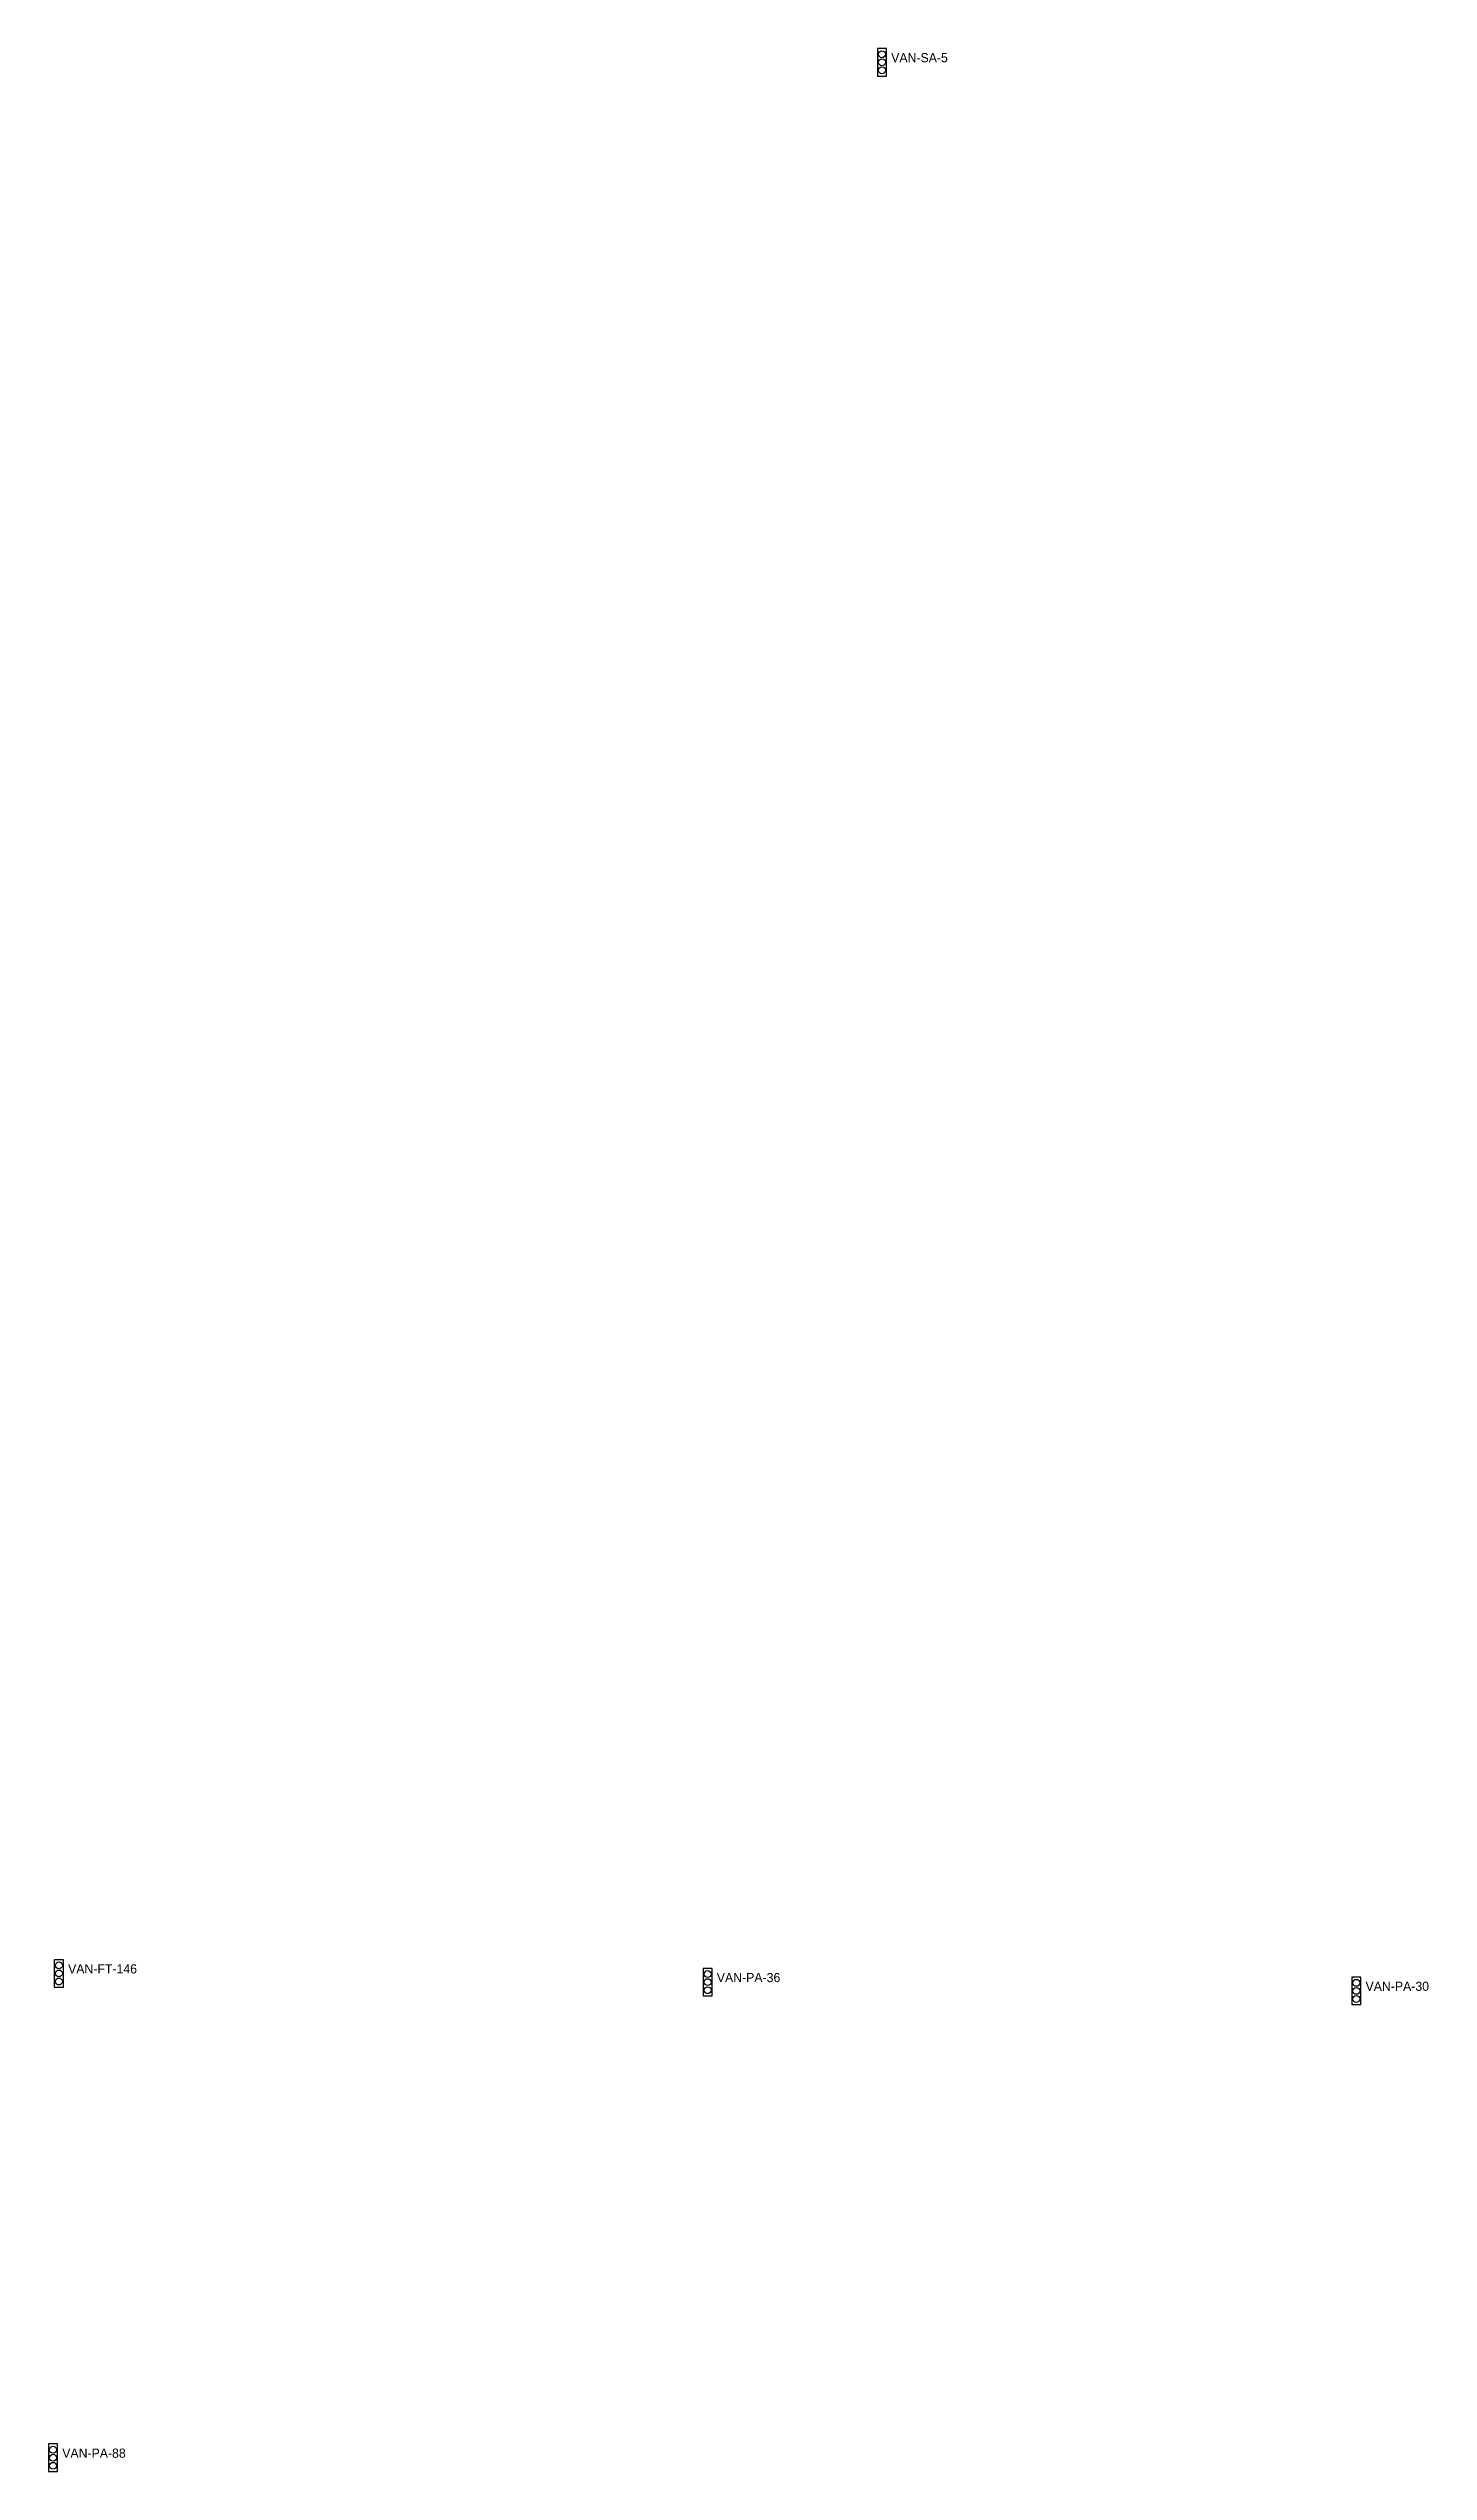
# Model space of a CAD drawing. Header units: inches. Extents: x 486474 to 494239, y 5455982 to 5460069.
# Drawn here: x 493514 to 493814, y 5456530 to 5457057 of the extents above; entities that cross this region are included whole.
import ezdxf

# ---------------------------------------------------------------- set-up
doc = ezdxf.new("R2010")
doc.units = ezdxf.units.IN
doc.header["$MEASUREMENT"] = 0
doc.layers.add('Traffic Signals', color=10, linetype='Continuous')

msp = doc.modelspace()

# ---------------------------------------------------------------- texts
at = {"layer": 'Traffic Signals', "color": 1}
for s, p in [('VAN-SA-5', (493697.13, 5457054.4)), ('VAN-FT-146', (493517.94, 5456638.23)), ('VAN-PA-36', (493659.17, 5456636.34)), ('VAN-PA-30', (493800.4, 5456634.44)), ('VAN-PA-88', (493516.67, 5456532.77))]:
    msp.add_text(s, height=2, dxfattribs=at).set_placement(p)

# ---------------------------------------------------------------- linework, layer by layer
at = {"layer": 'Traffic Signals', "color": 1}
for points in [[(493694.13, 5457051.4), (493696.13, 5457051.4), (493696.13, 5457057.4), (493694.13, 5457057.4)], [(493514.94, 5456635.23), (493516.94, 5456635.23), (493516.94, 5456641.23), (493514.94, 5456641.23)], [(493656.17, 5456633.34), (493658.17, 5456633.34), (493658.17, 5456639.34), (493656.17, 5456639.34)], [(493797.4, 5456631.44), (493799.4, 5456631.44), (493799.4, 5456637.44), (493797.4, 5456637.44)], [(493513.67, 5456529.77), (493515.67, 5456529.77), (493515.67, 5456535.77), (493513.67, 5456535.77)]]:
    msp.add_lwpolyline(points, close=True, dxfattribs=at)
for centre in [(493695.13, 5457056.15), (493695.13, 5457054.4), (493695.13, 5457052.65), (493515.94, 5456639.98), (493515.94, 5456638.23), (493515.94, 5456636.48), (493657.17, 5456638.09), (493657.17, 5456636.34), (493657.17, 5456634.59), (493798.4, 5456636.19), (493798.4, 5456634.44), (493798.4, 5456632.69), (493514.67, 5456534.52), (493514.67, 5456532.77), (493514.67, 5456531.02)]:
    msp.add_circle(centre, 0.75, dxfattribs=at)

msp.set_redraw_order([(e.dxf.handle, doc.entitydb.next_handle()) for e in msp.query("TEXT MTEXT ATTDEF DIMENSION ARC_DIMENSION")])  # texts and dimensions are drawn at this point

doc.saveas('drawing.dxf')
